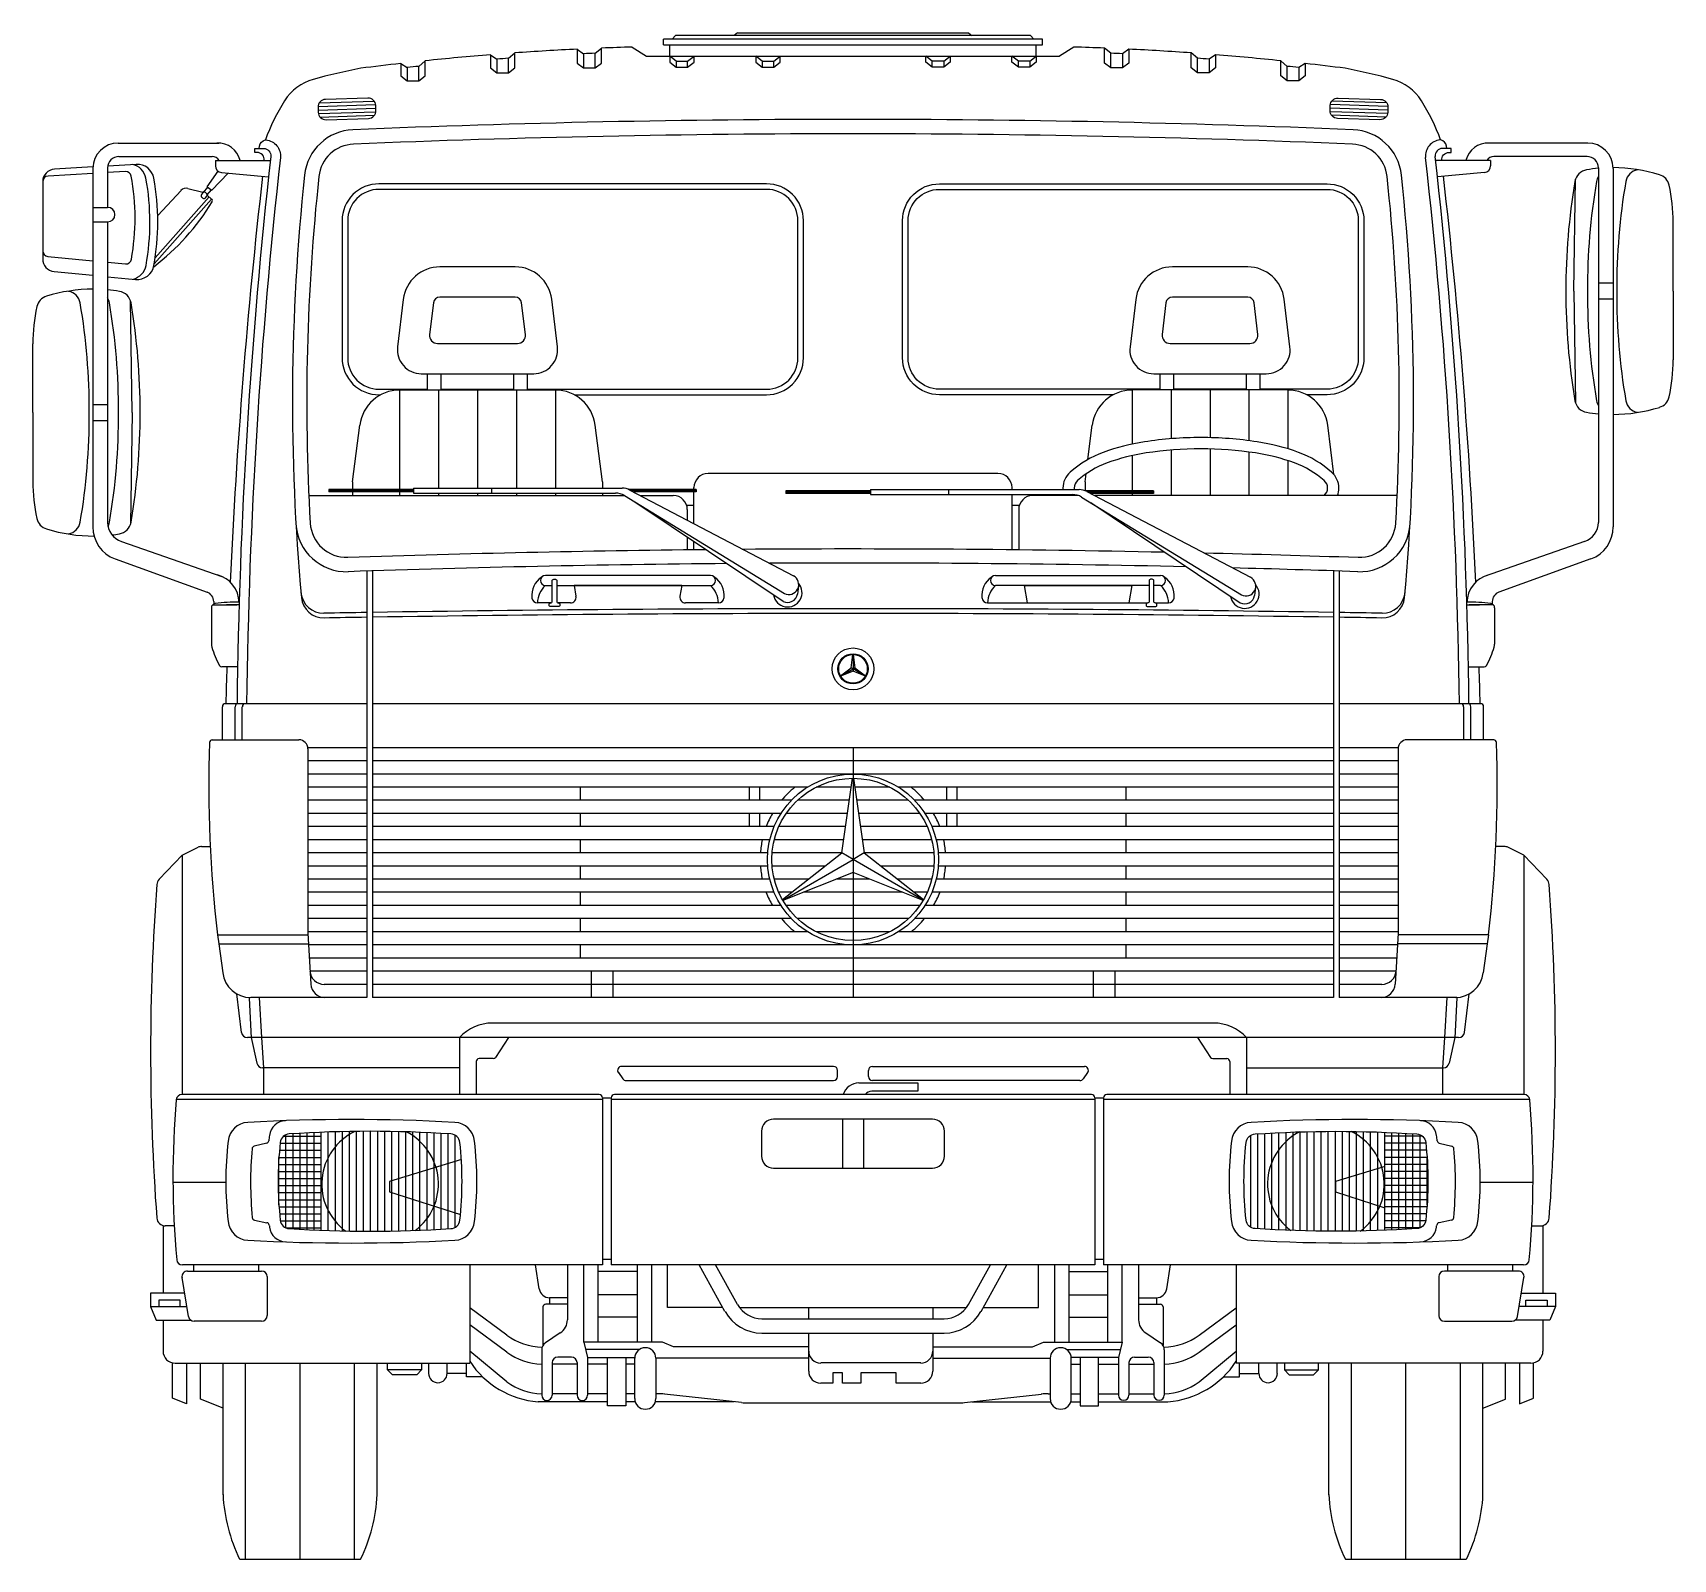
# Model space of a CAD drawing. Header units: metres. Extents: x -1.45 to 1.45, y 0 to 2.71.
import ezdxf

# ---------------------------------------------------------------- set-up
doc = ezdxf.new("R2010")
doc.units = ezdxf.units.M

msp = doc.modelspace()

# ---------------------------------------------------------------- linework, layer by layer
for p, q in [((-0.205, 2.7065), (-0.2108, 2.7018)), ((-0.205, 2.7065), (0.205, 2.7065)), ((0.205, 2.7065), (0.2108, 2.7018)), ((-0.4888, 2.6775), (-0.4774, 2.6694)), ((-0.4888, 2.6775), (-0.4888, 2.6528)), ((-0.457, 2.6703), (-0.4457, 2.6794)), ((-0.4457, 2.6528), (-0.4457, 2.6794)), ((-0.3915, 2.6812), (-0.3658, 2.6652)), ((-0.3361, 2.6849), (-0.3361, 2.695)), ((0.3361, 2.695), (-0.3361, 2.695)), ((-0.3361, 2.6849), (0.3361, 2.6849)), ((-0.3248, 2.6652), (-0.3248, 2.6849)), ((-0.3203, 2.695), (-0.3146, 2.7018)), ((0.3146, 2.7018), (-0.3146, 2.7018)), ((0.3203, 2.695), (0.3146, 2.7018)), ((0.3248, 2.6652), (0.3248, 2.6849)), ((0.3361, 2.6849), (0.3361, 2.695)), ((0.3915, 2.6812), (0.3658, 2.6652)), ((0.4457, 2.6528), (0.4457, 2.6794)), ((0.457, 2.6703), (0.4457, 2.6794)), ((0.4888, 2.6775), (0.4774, 2.6694)), ((0.4888, 2.6775), (0.4888, 2.6528)), ((-0.8014, 2.6522), (-0.79, 2.6448)), ((-0.8014, 2.6522), (-0.8014, 2.6303)), ((-0.7697, 2.647), (-0.7583, 2.6569)), ((-0.7697, 2.6216), (-0.7697, 2.647)), ((-0.7583, 2.6303), (-0.7583, 2.6569)), ((-0.6424, 2.6676), (-0.6311, 2.6599)), ((-0.6424, 2.6676), (-0.6424, 2.6442)), ((-0.6311, 2.6599), (-0.6311, 2.6356)), ((-0.6107, 2.6614), (-0.5993, 2.6708)), ((-0.6107, 2.6356), (-0.6107, 2.6614)), ((-0.5993, 2.6442), (-0.5993, 2.6708)), ((-0.4888, 2.6528), (-0.4774, 2.6441)), ((-0.4774, 2.6694), (-0.4774, 2.6441)), ((-0.457, 2.6441), (-0.457, 2.6703)), ((-0.457, 2.6441), (-0.4457, 2.6528)), ((-0.3658, 2.6652), (0.3658, 2.6652)), ((-0.3134, 2.6561), (-0.3248, 2.6652)), ((-0.3248, 2.6652), (-0.3248, 2.6542)), ((-0.3248, 2.6542), (-0.3134, 2.6455)), ((-0.3134, 2.6561), (-0.2931, 2.6561)), ((-0.3134, 2.6561), (-0.3134, 2.6455)), ((-0.2931, 2.6561), (-0.2817, 2.6652)), ((-0.2931, 2.6455), (-0.2931, 2.6561)), ((-0.2931, 2.6455), (-0.2817, 2.6542)), ((-0.2817, 2.6542), (-0.2817, 2.6652)), ((-0.1723, 2.6652), (-0.1723, 2.6542)), ((-0.1609, 2.6561), (-0.1723, 2.6652)), ((-0.1723, 2.6542), (-0.1609, 2.6455)), ((-0.1609, 2.6561), (-0.1609, 2.6455)), ((-0.1609, 2.6561), (-0.1406, 2.6561)), ((-0.1406, 2.6561), (-0.1292, 2.6652)), ((-0.1406, 2.6455), (-0.1406, 2.6561)), ((-0.1406, 2.6455), (-0.1292, 2.6542)), ((-0.1292, 2.6542), (-0.1292, 2.6652)), ((0.1292, 2.6542), (0.1292, 2.6652)), ((0.1406, 2.6561), (0.1292, 2.6652)), ((0.1406, 2.6455), (0.1292, 2.6542)), ((0.1609, 2.6561), (0.1406, 2.6561)), ((0.1406, 2.6455), (0.1406, 2.6561)), ((0.1609, 2.6561), (0.1723, 2.6652)), ((0.1609, 2.6561), (0.1609, 2.6455)), ((0.1723, 2.6542), (0.1609, 2.6455)), ((0.1723, 2.6652), (0.1723, 2.6542)), ((0.2931, 2.6561), (0.2817, 2.6652)), ((0.2817, 2.6542), (0.2817, 2.6652)), ((0.2931, 2.6455), (0.2817, 2.6542)), ((0.2931, 2.6455), (0.2931, 2.6561)), ((0.3134, 2.6561), (0.2931, 2.6561)), ((0.3134, 2.6561), (0.3248, 2.6652)), ((0.3134, 2.6561), (0.3134, 2.6455)), ((0.3248, 2.6542), (0.3134, 2.6455)), ((0.3248, 2.6652), (0.3248, 2.6542)), ((0.457, 2.6441), (0.4457, 2.6528)), ((0.457, 2.6441), (0.457, 2.6703)), ((0.4774, 2.6694), (0.4774, 2.6441)), ((0.4888, 2.6528), (0.4774, 2.6441)), ((0.5993, 2.6442), (0.5993, 2.6708)), ((0.6107, 2.6614), (0.5993, 2.6708)), ((0.6107, 2.6356), (0.6107, 2.6614)), ((0.6424, 2.6676), (0.6311, 2.6599)), ((0.6311, 2.6599), (0.6311, 2.6356)), ((0.6424, 2.6676), (0.6424, 2.6442)), ((0.7583, 2.6303), (0.7583, 2.6569)), ((0.7697, 2.647), (0.7583, 2.6569)), ((0.7697, 2.6216), (0.7697, 2.647)), ((0.8014, 2.6522), (0.79, 2.6448)), ((0.8014, 2.6522), (0.8014, 2.6303)), ((-0.8014, 2.6303), (-0.79, 2.6216)), ((-0.79, 2.6448), (-0.79, 2.6216)), ((-0.79, 2.6216), (-0.7697, 2.6216)), ((-0.7697, 2.6216), (-0.7583, 2.6303)), ((-0.6424, 2.6442), (-0.6311, 2.6356)), ((-0.6311, 2.6356), (-0.6107, 2.6356)), ((-0.6107, 2.6356), (-0.5993, 2.6442)), ((-0.4774, 2.6441), (-0.457, 2.6441)), ((-0.3134, 2.6455), (-0.2931, 2.6455)), ((-0.1609, 2.6455), (-0.1406, 2.6455)), ((0.1609, 2.6455), (0.1406, 2.6455)), ((0.3134, 2.6455), (0.2931, 2.6455)), ((0.4774, 2.6441), (0.457, 2.6441)), ((0.6107, 2.6356), (0.5993, 2.6442)), ((0.6311, 2.6356), (0.6107, 2.6356)), ((0.6424, 2.6442), (0.6311, 2.6356)), ((0.7697, 2.6216), (0.7583, 2.6303)), ((0.79, 2.6216), (0.7697, 2.6216)), ((0.79, 2.6448), (0.79, 2.6216)), ((0.8014, 2.6303), (0.79, 2.6216)), ((-0.9482, 2.5759), (-0.8461, 2.5791)), ((-0.9481, 2.5696), (-0.8459, 2.5729)), ((-0.9477, 2.5634), (-0.8458, 2.5666)), ((-0.9461, 2.5822), (-0.8486, 2.5853)), ((-0.9448, 2.5572), (-0.8484, 2.5603)), ((0.9477, 2.5634), (0.8458, 2.5666)), ((0.9481, 2.5696), (0.8459, 2.5729)), ((0.9482, 2.5759), (0.8461, 2.5791)), ((0.9448, 2.5572), (0.8484, 2.5603)), ((0.9461, 2.5822), (0.8486, 2.5853)), ((-1.3022, 2.5111), (-1.124, 2.5111)), ((1.3022, 2.5111), (1.124, 2.5111)), ((-1.3011, 2.4872), (-1.1361, 2.4872)), ((-1.13, 2.4801), (-1.13, 2.4707)), ((-1.13, 2.4801), (-1.0328, 2.4801)), ((1.13, 2.4801), (1.0328, 2.4801)), ((1.13, 2.4801), (1.13, 2.4707)), ((1.3011, 2.4872), (1.1361, 2.4872)), ((-1.3472, 2.4571), (-1.4267, 2.4525)), ((-1.3472, 2.4661), (-1.3472, 1.8303)), ((-1.3211, 2.4672), (-1.3211, 2.397)), ((-1.2895, 2.4605), (-1.3211, 2.4587)), ((-1.1446, 2.4336), (-1.1252, 2.4612)), ((-1.1363, 2.4274), (-1.1076, 2.4577)), ((-1.1192, 2.4588), (-1.0359, 2.4511)), ((1.1192, 2.4588), (1.0359, 2.4511)), ((1.2777, 2.2486), (1.2806, 2.4467)), ((1.3211, 2.4672), (1.3211, 1.8385)), ((1.3472, 2.4661), (1.3472, 1.8303)), ((-1.2368, 2.3077), (-1.1413, 2.4157)), ((-1.2324, 2.3823), (-1.1911, 2.427)), ((-1.1788, 2.4307), (-1.1525, 2.424)), ((-1.1512, 2.4236), (-1.1436, 2.4329)), ((-1.1446, 2.4336), (-1.1363, 2.4274)), ((-1.1446, 2.4192), (-1.1373, 2.4282)), ((-1.1446, 2.4187), (-1.1369, 2.4118)), ((-1.3472, 2.397), (-1.3211, 2.397)), ((-1.2385, 2.2969), (-1.1369, 2.4118)), ((-1.3472, 2.3712), (-1.3211, 2.3712)), ((-1.3211, 2.3712), (-1.3211, 1.8385)), ((1.4538, 2.2486), (1.4538, 2.3706)), ((-1.4271, 2.3101), (-1.3472, 2.3024)), ((-1.3211, 2.2998), (-1.2896, 2.2968)), ((1.2777, 2.2486), (1.2806, 2.0505)), ((1.3472, 2.2628), (1.3211, 2.2628)), ((1.4538, 2.2486), (1.4538, 2.1267)), ((-1.2777, 2.0331), (-1.2806, 2.2312)), ((-0.7437, 2.2275), (-0.7505, 2.1718)), ((-0.5986, 2.2377), (-0.7322, 2.2377)), ((-0.5806, 2.1718), (-0.5874, 2.2278)), ((0.5546, 2.2275), (0.5478, 2.1718)), ((0.6997, 2.2377), (0.5661, 2.2377)), ((0.7177, 2.1718), (0.7109, 2.2278)), ((1.3472, 2.2344), (1.3211, 2.2344)), ((-1.4538, 2.0331), (-1.4538, 2.155)), ((-0.7363, 2.1558), (-0.5948, 2.1558)), ((0.562, 2.1558), (0.7035, 2.1558)), ((-0.7539, 2.0732), (-0.7539, 2.1021)), ((-0.73, 2.0732), (-0.73, 2.1021)), ((-0.6009, 2.0732), (-0.6009, 2.1021)), ((-0.5769, 2.0732), (-0.5769, 2.1021)), ((0.5444, 2.0732), (0.5444, 2.1021)), ((0.5684, 2.0732), (0.5684, 2.1021)), ((0.6975, 2.0732), (0.6975, 2.1021)), ((0.7215, 2.0732), (0.7215, 2.1021)), ((-0.8036, 2.0732), (-0.8036, 1.897)), ((-0.8036, 2.0732), (-0.5275, 2.0732)), ((-0.7346, 2.0732), (-0.7346, 1.8991)), ((-0.6656, 2.0732), (-0.6656, 1.8991)), ((-0.5965, 2.0732), (-0.5965, 1.8991)), ((-0.5275, 2.0732), (-0.5275, 1.8991)), ((0.7708, 2.0732), (0.4947, 2.0732)), ((0.4947, 2.0732), (0.4947, 1.9773)), ((0.5638, 2.0732), (0.5638, 1.9867)), ((0.6328, 2.0732), (0.6328, 1.9886)), ((0.7018, 2.0732), (0.7018, 1.9833)), ((0.7708, 2.0732), (0.7708, 1.9689)), ((-1.3472, 2.0472), (-1.3211, 2.0472)), ((-1.4538, 2.0331), (-1.4538, 1.9111)), ((-1.3472, 2.0189), (-1.3211, 2.0189)), ((-1.2777, 2.0331), (-1.2806, 1.835)), ((-0.8869, 1.9103), (-0.8742, 2.0109)), ((-0.4443, 1.9103), (-0.457, 2.0109)), ((0.4165, 1.95), (0.4242, 2.0109)), ((0.8524, 1.9233), (0.8414, 2.0109)), ((0.4947, 1.9568), (0.4947, 1.8944)), ((0.5638, 1.9666), (0.5638, 1.886)), ((0.6328, 1.9686), (0.6328, 1.886)), ((0.7018, 1.9632), (0.7018, 1.886)), ((0.2569, 1.9251), (-0.2569, 1.9251)), ((0.4115, 1.9103), (0.4133, 1.9244)), ((0.7708, 1.9479), (0.7708, 1.886)), ((-0.779, 1.897), (-0.9292, 1.897)), ((-0.9292, 1.897), (-0.9292, 1.8924)), ((-0.779, 1.8947), (-0.9292, 1.8947)), ((-0.779, 1.8924), (-0.9292, 1.8924)), ((-0.8869, 1.9103), (-0.8869, 1.897)), ((-0.8869, 1.8924), (-0.8869, 1.886)), ((-0.8036, 1.8924), (-0.8036, 1.886)), ((-0.779, 1.8991), (-0.4093, 1.8991)), ((-0.779, 1.8991), (-0.779, 1.8903)), ((-0.779, 1.8903), (-0.4207, 1.8903)), ((-0.7346, 1.8903), (-0.7346, 1.886)), ((-0.6656, 1.8903), (-0.6656, 1.886)), ((-0.6406, 1.8991), (-0.6406, 1.8903)), ((-0.5965, 1.8903), (-0.5965, 1.886)), ((-0.5275, 1.8903), (-0.5275, 1.886)), ((-0.4443, 1.9103), (-0.4443, 1.8991)), ((-0.4443, 1.8903), (-0.4443, 1.886)), ((-0.2777, 1.897), (-0.3983, 1.897)), ((-0.3954, 1.8957), (-0.1057, 1.7436)), ((-0.2777, 1.8947), (-0.3934, 1.8947)), ((-0.2777, 1.8924), (-0.3891, 1.8924)), ((-0.2819, 1.897), (-0.2819, 1.9001)), ((-0.2819, 1.8361), (-0.2819, 1.8924)), ((-0.2777, 1.897), (-0.2777, 1.8924)), ((-0.1192, 1.8944), (-0.1192, 1.8898)), ((0.0311, 1.8944), (-0.1192, 1.8944)), ((0.0311, 1.8921), (-0.1192, 1.8921)), ((0.0311, 1.8965), (0.0311, 1.8877)), ((0.0311, 1.8965), (0.4008, 1.8965)), ((0.1695, 1.8965), (0.1695, 1.8877)), ((0.2819, 1.8965), (0.2819, 1.9001)), ((0.4115, 1.9103), (0.4115, 1.8945)), ((0.5324, 1.8944), (0.4118, 1.8944)), ((0.4147, 1.8931), (0.7044, 1.741)), ((0.5324, 1.8921), (0.4166, 1.8921)), ((0.5324, 1.8944), (0.5324, 1.8898)), ((-0.9645, 1.886), (-0.405, 1.886)), ((-0.405, 1.886), (-0.1216, 1.7124)), ((-0.3886, 1.8762), (-0.1237, 1.6985)), ((-0.3769, 1.886), (-0.3187, 1.886)), ((-0.2951, 1.8692), (-0.2819, 1.8692)), ((-0.2937, 1.861), (-0.2937, 1.8423)), ((0.0311, 1.8898), (-0.1192, 1.8898)), ((0.0311, 1.8877), (0.3893, 1.8877)), ((0.2819, 1.7903), (0.2819, 1.8877)), ((0.2819, 1.8692), (0.2951, 1.8692)), ((0.2937, 1.861), (0.2937, 1.7902)), ((0.3995, 1.886), (0.3187, 1.886)), ((0.405, 1.8834), (0.6885, 1.7098)), ((0.5324, 1.8898), (0.421, 1.8898)), ((0.4215, 1.8736), (0.6864, 1.6959)), ((0.9645, 1.886), (0.4286, 1.886)), ((0.4947, 1.8898), (0.4947, 1.886)), ((-1.2966, 1.8046), (-1.1186, 1.7424)), ((-0.2937, 1.8125), (-0.2937, 1.7902)), ((-0.2819, 1.7903), (-0.2819, 1.8046)), ((1.2966, 1.8046), (1.1186, 1.7424)), ((-1.308, 1.7735), (-1.1448, 1.7147)), ((-0.862, 1.7521), (-0.862, 0.996)), ((-0.8518, 1.7524), (-0.8518, 0.996)), ((0.8518, 1.7524), (0.8518, 0.996)), ((0.862, 1.7521), (0.862, 0.996)), ((1.308, 1.7735), (1.1448, 1.7147)), ((-0.2525, 1.7443), (-0.5453, 1.7443)), ((-0.5453, 1.7266), (-0.5332, 1.7266)), ((-0.525, 1.7266), (-0.2525, 1.7266)), ((-0.3035, 1.7266), (-0.4943, 1.7266)), ((-0.4943, 1.7266), (-0.491, 1.7073)), ((-0.3035, 1.7266), (-0.3067, 1.7073)), ((-0.0964, 1.7254), (-0.0985, 1.7114)), ((0.2525, 1.7443), (0.5453, 1.7443)), ((0.525, 1.7266), (0.2525, 1.7266)), ((0.3035, 1.7266), (0.4943, 1.7266)), ((0.3035, 1.7266), (0.3087, 1.6956)), ((0.4943, 1.7266), (0.4891, 1.6956)), ((0.5453, 1.7266), (0.5332, 1.7266)), ((0.7137, 1.7228), (0.7116, 1.7088)), ((-1.1373, 1.6869), (-1.1373, 1.6227)), ((-1.1351, 1.6924), (-1.092, 1.6924)), ((-1.1331, 1.6979), (-1.1331, 1.6938)), ((-1.0882, 1.6924), (-1.1105, 1.6924)), ((-0.5358, 1.6956), (-0.5593, 1.6956)), ((-0.5009, 1.6956), (-0.5223, 1.6956)), ((-0.2386, 1.6956), (-0.2969, 1.6956)), ((0.2386, 1.6956), (0.5223, 1.6956)), ((0.5358, 1.6956), (0.5593, 1.6956)), ((1.0882, 1.6924), (1.1105, 1.6924)), ((1.1351, 1.6924), (1.092, 1.6924)), ((1.1331, 1.6979), (1.1331, 1.6938)), ((1.1373, 1.6869), (1.1373, 1.6227)), ((-0.0035, 1.5807), (-0.0002, 1.6041)), ((0, 1.6041), (0, 1.5787)), ((0.0002, 1.6041), (0.0035, 1.5807)), ((-1.0908, 1.5821), (-1.1189, 1.5821)), ((-0.0221, 1.5662), (-0.0035, 1.5807)), ((-0.022, 1.566), (0, 1.5787)), ((0, 1.5747), (-0.0219, 1.5658)), ((0, 1.5787), (-0.0035, 1.5807)), ((0.0035, 1.5807), (0, 1.5787)), ((0, 1.5787), (0, 1.5747)), ((0.022, 1.566), (0, 1.5787)), ((0.0219, 1.5658), (0, 1.5747)), ((0.0035, 1.5807), (0.0221, 1.5662)), ((1.0908, 1.5821), (1.1189, 1.5821)), ((-0.862, 1.5169), (-1.1125, 1.5169)), ((0.8518, 1.5169), (-0.8518, 1.5169)), ((1.1125, 1.5169), (0.862, 1.5169)), ((-1.1178, 1.4529), (-1.1178, 1.5116)), ((-1.0952, 1.4529), (-1.0952, 1.5116)), ((-1.0824, 1.4529), (-1.0824, 1.5116)), ((1.0824, 1.4529), (1.0824, 1.5116)), ((1.0952, 1.4529), (1.0952, 1.5116)), ((1.1178, 1.4529), (1.1178, 1.5116)), ((-1.1356, 1.4529), (-0.9822, 1.4529)), ((-0.862, 1.4388), (-0.9663, 1.4388)), ((-0.9662, 1.4369), (-0.9662, 1.11)), ((0.8518, 1.4388), (-0.8518, 1.4388)), ((0, 1.4388), (0, 0.996)), ((0.9663, 1.4388), (0.862, 1.4388)), ((0.9662, 1.4369), (0.9662, 1.11)), ((1.1356, 1.4529), (0.9822, 1.4529)), ((-0.862, 1.4155), (-0.9662, 1.4155)), ((0.8518, 1.4155), (-0.8518, 1.4155)), ((0.9662, 1.4155), (0.862, 1.4155)), ((-0.862, 1.3922), (-0.9662, 1.3922)), ((-0.862, 1.3689), (-0.9662, 1.3689)), ((0.8518, 1.3922), (-0.8518, 1.3922)), ((-0.0807, 1.3689), (-0.8518, 1.3689)), ((-0.4835, 1.3689), (-0.4835, 1.3456)), ((-0.184, 1.3689), (-0.184, 1.3456)), ((-0.1656, 1.3689), (-0.1656, 1.3456)), ((-0.0033, 1.3689), (-0.0654, 1.3689)), ((-0.0198, 1.2522), (-0.0011, 1.3847)), ((0, 1.3847), (0, 1.2407)), ((0.0011, 1.3847), (0.0198, 1.2522)), ((0.0654, 1.3689), (0.0033, 1.3689)), ((0.8518, 1.3689), (0.0807, 1.3689)), ((0.1656, 1.3689), (0.1656, 1.3456)), ((0.184, 1.3689), (0.184, 1.3456)), ((0.4835, 1.3689), (0.4835, 1.3456)), ((0.9662, 1.3922), (0.862, 1.3922)), ((0.9662, 1.3689), (0.862, 1.3689)), ((-0.862, 1.3456), (-0.9662, 1.3456)), ((-0.1093, 1.3456), (-0.8518, 1.3456)), ((-0.0066, 1.3456), (-0.0986, 1.3456)), ((0.0986, 1.3456), (0.0066, 1.3456)), ((0.8518, 1.3456), (0.1093, 1.3456)), ((0.9662, 1.3456), (0.862, 1.3456)), ((-0.862, 1.3223), (-0.9662, 1.3223)), ((-0.1277, 1.3223), (-0.8518, 1.3223)), ((-0.4835, 1.3223), (-0.4835, 1.299)), ((-0.184, 1.3223), (-0.184, 1.299)), ((-0.1656, 1.3223), (-0.1656, 1.299)), ((-0.0099, 1.3223), (-0.1186, 1.3223)), ((0.1186, 1.3223), (0.0099, 1.3223)), ((0.8518, 1.3223), (0.1277, 1.3223)), ((0.1656, 1.3223), (0.1656, 1.299)), ((0.184, 1.3223), (0.184, 1.299)), ((0.4835, 1.3223), (0.4835, 1.299)), ((0.9662, 1.3223), (0.862, 1.3223)), ((-0.862, 1.299), (-0.9662, 1.299)), ((-0.1398, 1.299), (-0.8518, 1.299)), ((-0.0132, 1.299), (-0.1316, 1.299)), ((0.1316, 1.299), (0.0132, 1.299)), ((0.8518, 1.299), (0.1398, 1.299)), ((0.9662, 1.299), (0.862, 1.299)), ((-1.1892, 1.2483), (-1.1607, 1.2623)), ((-1.1545, 1.2637), (-1.1391, 1.2637)), ((-0.862, 1.2757), (-0.9662, 1.2757)), ((-0.862, 1.2524), (-0.9662, 1.2524)), ((-0.1474, 1.2757), (-0.8518, 1.2757)), ((-0.151, 1.2524), (-0.8518, 1.2524)), ((-0.4835, 1.2757), (-0.4835, 1.2524)), ((-0.0198, 1.2524), (-0.1434, 1.2524)), ((-0.0165, 1.2757), (-0.1396, 1.2757)), ((-0.1252, 1.1697), (-0.0198, 1.2522)), ((0, 1.2407), (-0.0198, 1.2522)), ((0.0198, 1.2522), (0, 1.2407)), ((0.1396, 1.2757), (0.0165, 1.2757)), ((0.1434, 1.2524), (0.0198, 1.2524)), ((0.0198, 1.2522), (0.1252, 1.1697)), ((0.8518, 1.2757), (0.1474, 1.2757)), ((0.8518, 1.2524), (0.151, 1.2524)), ((0.4835, 1.2757), (0.4835, 1.2524)), ((0.9662, 1.2757), (0.862, 1.2757)), ((0.9662, 1.2524), (0.862, 1.2524)), ((1.1545, 1.2637), (1.1391, 1.2637)), ((1.1892, 1.2483), (1.1607, 1.2623)), ((-1.1892, 1.2483), (-1.2299, 1.2055)), ((-1.1892, 1.2483), (-1.1892, 0.8239)), ((-0.862, 1.2291), (-0.9662, 1.2291)), ((-0.151, 1.2291), (-0.8518, 1.2291)), ((-0.4835, 1.2291), (-0.4835, 1.2058)), ((-0.0493, 1.2291), (-0.1434, 1.2291)), ((-0.1246, 1.1688), (0, 1.2407)), ((0, 1.2407), (0, 1.2179)), ((0.1246, 1.1688), (0, 1.2407)), ((0.1434, 1.2291), (0.0493, 1.2291)), ((0.8518, 1.2291), (0.151, 1.2291)), ((0.4835, 1.2291), (0.4835, 1.2058)), ((0.9662, 1.2291), (0.862, 1.2291)), ((1.1892, 1.2483), (1.2299, 1.2055)), ((1.1892, 1.2483), (1.1892, 0.8239)), ((-0.862, 1.2058), (-0.9662, 1.2058)), ((-0.1474, 1.2058), (-0.8518, 1.2058)), ((-0.0791, 1.2058), (-0.1396, 1.2058)), ((0, 1.2179), (-0.1241, 1.1679)), ((0.03, 1.2058), (-0.03, 1.2058)), ((0.1241, 1.1679), (0, 1.2179)), ((0.1396, 1.2058), (0.0791, 1.2058)), ((0.8518, 1.2058), (0.1474, 1.2058)), ((0.9662, 1.2058), (0.862, 1.2058)), ((-0.862, 1.1825), (-0.9662, 1.1825)), ((-0.1398, 1.1825), (-0.8518, 1.1825)), ((-0.4835, 1.1825), (-0.4835, 1.1592)), ((-0.1089, 1.1825), (-0.1316, 1.1825)), ((0.0878, 1.1825), (-0.0878, 1.1825)), ((0.1316, 1.1825), (0.1089, 1.1825)), ((0.8518, 1.1825), (0.1398, 1.1825)), ((0.4835, 1.1825), (0.4835, 1.1592)), ((0.9662, 1.1825), (0.862, 1.1825)), ((-0.862, 1.1592), (-0.9662, 1.1592)), ((-0.862, 1.1359), (-0.9662, 1.1359)), ((-0.1277, 1.1592), (-0.8518, 1.1592)), ((-0.1093, 1.1359), (-0.8518, 1.1359)), ((-0.4835, 1.1359), (-0.4835, 1.1126)), ((0.1186, 1.1592), (-0.1186, 1.1592)), ((0.0986, 1.1359), (-0.0986, 1.1359)), ((0.8518, 1.1359), (0.1093, 1.1359)), ((0.8518, 1.1592), (0.1277, 1.1592)), ((0.4835, 1.1359), (0.4835, 1.1126)), ((0.9662, 1.1592), (0.862, 1.1592)), ((0.9662, 1.1359), (0.862, 1.1359)), ((-1.1264, 1.1069), (-0.966, 1.1069)), ((-1.1264, 1.1069), (-1.1238, 1.0909)), ((-0.862, 1.1126), (-0.9662, 1.1126)), ((-0.9662, 1.11), (-0.9612, 1.0196)), ((-0.0807, 1.1126), (-0.8518, 1.1126)), ((0.0654, 1.1126), (-0.0654, 1.1126)), ((0.8518, 1.1126), (0.0807, 1.1126)), ((0.9662, 1.1126), (0.862, 1.1126)), ((0.9662, 1.11), (0.9612, 1.0196)), ((1.1264, 1.1069), (0.966, 1.1069)), ((1.1264, 1.1069), (1.1238, 1.0909)), ((-1.1238, 1.0909), (-0.9651, 1.0909)), ((-1.1238, 1.0909), (-1.1172, 1.0396)), ((-0.862, 1.0893), (-0.9651, 1.0893)), ((0.8518, 1.0893), (-0.8518, 1.0893)), ((-0.4835, 1.0893), (-0.4835, 1.0659)), ((0.4835, 1.0893), (0.4835, 1.0659)), ((0.9651, 1.0893), (0.862, 1.0893)), ((1.1238, 1.0909), (0.9651, 1.0909)), ((1.1238, 1.0909), (1.1172, 1.0396)), ((-0.862, 1.0659), (-0.9638, 1.0659)), ((0.8518, 1.0659), (-0.8518, 1.0659)), ((0.9638, 1.0659), (0.862, 1.0659)), ((-0.862, 1.0426), (-0.9625, 1.0426)), ((-0.862, 1.0193), (-0.9375, 1.0193)), ((0.8518, 1.0426), (-0.8518, 1.0426)), ((0.8518, 1.0193), (-0.8518, 1.0193)), ((-0.4641, 1.0426), (-0.4641, 0.996)), ((-0.4255, 1.0426), (-0.4255, 0.996)), ((0.4255, 1.0426), (0.4255, 0.996)), ((0.4641, 1.0426), (0.4641, 0.996)), ((0.9625, 1.0426), (0.862, 1.0426)), ((0.9375, 1.0193), (0.862, 1.0193)), ((-1.0837, 0.9339), (-1.0923, 1.0026)), ((-1.0705, 0.9951), (-1.0668, 0.924)), ((-0.862, 0.996), (-1.0676, 0.996)), ((-1.0523, 0.996), (-1.0486, 0.9249)), ((0.8518, 0.996), (-0.8518, 0.996)), ((1.0705, 0.996), (0.862, 0.996)), ((1.0523, 0.996), (1.0486, 0.9249)), ((1.0705, 0.996), (1.0668, 0.924)), ((1.0837, 0.9339), (1.0923, 1.0026)), ((0.64, 0.9505), (-0.6391, 0.9505)), ((1.0735, 0.9249), (-1.0735, 0.9249)), ((-1.0668, 0.9249), (-1.0566, 0.8794)), ((-1.0486, 0.9249), (-1.0448, 0.8714)), ((-0.6972, 0.9249), (-0.6972, 0.8239)), ((-0.6107, 0.9249), (-0.6337, 0.8898)), ((0.6107, 0.9249), (0.6337, 0.8898)), ((0.6972, 0.9249), (0.6972, 0.8239)), ((1.0486, 0.9249), (1.0448, 0.8714)), ((1.0668, 0.9249), (1.0566, 0.8794)), ((-0.6678, 0.8826), (-0.6678, 0.8239)), ((-0.6379, 0.8876), (-0.6628, 0.8876)), ((-0.0343, 0.8738), (-0.4102, 0.8738)), ((0.0343, 0.8738), (0.4102, 0.8738)), ((0.6379, 0.8876), (0.6628, 0.8876)), ((0.6678, 0.8826), (0.6678, 0.8239)), ((-0.6972, 0.8714), (-1.0465, 0.8714)), ((-1.0448, 0.8714), (-1.0448, 0.8239)), ((-0.4159, 0.8627), (-0.4079, 0.8517)), ((-0.4022, 0.8489), (-0.0343, 0.8489)), ((-0.0273, 0.8559), (-0.0273, 0.8668)), ((0.0106, 0.8447), (0.1152, 0.8447)), ((0.0273, 0.8559), (0.0273, 0.8668)), ((0.4022, 0.8489), (0.0343, 0.8489)), ((0.1152, 0.8447), (0.1152, 0.8298)), ((0.4159, 0.8627), (0.4079, 0.8517)), ((0.6972, 0.8714), (1.0465, 0.8714)), ((1.0448, 0.8714), (1.0448, 0.8239)), ((-0.4441, 0.815), (-1.1995, 0.815)), ((-0.4497, 0.8239), (-1.1896, 0.8239)), ((-0.4441, 0.8183), (-0.4285, 0.8183)), ((-0.4441, 0.8183), (-0.4441, 0.5217)), ((-0.4285, 0.8183), (-0.4285, 0.5217)), ((0.4285, 0.815), (-0.4285, 0.815)), ((0.4229, 0.8239), (-0.4229, 0.8239)), ((0.1152, 0.8298), (0.0334, 0.8298)), ((0.4285, 0.8183), (0.4441, 0.8183)), ((0.4285, 0.8183), (0.4285, 0.5217)), ((0.4441, 0.8183), (0.4441, 0.5217)), ((1.1995, 0.815), (0.4441, 0.815)), ((1.1896, 0.8239), (0.4497, 0.8239)), ((-0.955, 0.5837), (-0.955, 0.7564)), ((-0.9425, 0.5832), (-0.9425, 0.7569)), ((-0.93, 0.5827), (-0.93, 0.7574)), ((-0.9175, 0.5823), (-0.9175, 0.7578)), ((-0.905, 0.582), (-0.905, 0.7581)), ((-0.8925, 0.5818), (-0.8925, 0.7583)), ((-0.88, 0.5816), (-0.88, 0.7585)), ((-0.8675, 0.5815), (-0.8675, 0.7586)), ((-0.855, 0.5815), (-0.855, 0.7586)), ((-0.8425, 0.5815), (-0.8425, 0.7586)), ((-0.83, 0.5816), (-0.83, 0.7585)), ((-0.8175, 0.5818), (-0.8175, 0.7583)), ((-0.805, 0.582), (-0.805, 0.758)), ((-0.7925, 0.5824), (-0.7925, 0.7577)), ((-0.78, 0.5828), (-0.78, 0.7573)), ((-0.7675, 0.5832), (-0.7675, 0.7569)), ((-0.755, 0.5838), (-0.755, 0.7563)), ((-0.0184, 0.7801), (-0.0184, 0.6936)), ((0.0184, 0.7801), (0.0184, 0.6936)), ((0.755, 0.5838), (0.755, 0.7563)), ((0.7675, 0.5832), (0.7675, 0.7569)), ((0.78, 0.5828), (0.78, 0.7573)), ((0.7925, 0.5824), (0.7925, 0.7577)), ((0.805, 0.582), (0.805, 0.758)), ((0.8175, 0.5818), (0.8175, 0.7583)), ((0.83, 0.5816), (0.83, 0.7585)), ((0.8425, 0.5815), (0.8425, 0.7586)), ((0.855, 0.5815), (0.855, 0.7586)), ((0.8675, 0.5815), (0.8675, 0.7586)), ((0.88, 0.5816), (0.88, 0.7585)), ((0.8925, 0.5818), (0.8925, 0.7583)), ((0.905, 0.582), (0.905, 0.7581)), ((0.9175, 0.5823), (0.9175, 0.7578)), ((0.93, 0.5827), (0.93, 0.7574)), ((0.9425, 0.5832), (0.9425, 0.7569)), ((0.955, 0.5837), (0.955, 0.7564)), ((-1.0392, 0.7377), (-1.0612, 0.7324)), ((-1.0152, 0.7375), (-0.9425, 0.7375)), ((-1.0092, 0.75), (-0.9425, 0.75)), ((-1.005, 0.5875), (-1.005, 0.7526)), ((-0.9925, 0.5857), (-0.9925, 0.7544)), ((-0.98, 0.5849), (-0.98, 0.7551)), ((-0.9675, 0.5843), (-0.9675, 0.7558)), ((-0.7425, 0.5844), (-0.7425, 0.7557)), ((-0.73, 0.5851), (-0.73, 0.755)), ((-0.7175, 0.5858), (-0.7175, 0.7543)), ((-0.705, 0.5885), (-0.705, 0.7516)), ((0.705, 0.5885), (0.705, 0.7516)), ((0.7175, 0.5858), (0.7175, 0.7543)), ((0.73, 0.5851), (0.73, 0.755)), ((0.7425, 0.5844), (0.7425, 0.7557)), ((1.0092, 0.75), (0.9425, 0.75)), ((1.0152, 0.7375), (0.9425, 0.7375)), ((0.9675, 0.5843), (0.9675, 0.7558)), ((0.98, 0.5849), (0.98, 0.7551)), ((0.9925, 0.5857), (0.9925, 0.7544)), ((1.005, 0.5875), (1.005, 0.7526)), ((1.0392, 0.7377), (1.0612, 0.7324)), ((-1.0182, 0.7), (-0.9425, 0.7)), ((-1.0175, 0.7125), (-0.9425, 0.7125)), ((-1.0175, 0.6281), (-1.0175, 0.712)), ((-1.0165, 0.725), (-0.9425, 0.725)), ((-0.6942, 0.7089), (-0.8213, 0.6696)), ((1.0165, 0.725), (0.9425, 0.725)), ((1.0175, 0.7125), (0.9425, 0.7125)), ((1.0182, 0.7), (0.9425, 0.7)), ((1.0175, 0.6281), (1.0175, 0.712)), ((-1.0189, 0.675), (-0.9425, 0.675)), ((-1.0187, 0.6875), (-0.9425, 0.6875)), ((-0.8213, 0.6696), (-0.8213, 0.6512)), ((0.9425, 0.6966), (0.8552, 0.6696)), ((0.8552, 0.6696), (0.8552, 0.6512)), ((1.0187, 0.6875), (0.9425, 0.6875)), ((1.0189, 0.675), (0.9425, 0.675)), ((-1.1117, 0.6679), (-1.2054, 0.6679)), ((-1.0189, 0.6625), (-0.9425, 0.6625)), ((-1.0186, 0.65), (-0.9425, 0.65)), ((-0.8213, 0.6512), (-0.6958, 0.6111)), ((0.8552, 0.6512), (0.9425, 0.6233)), ((1.0189, 0.6625), (0.9425, 0.6625)), ((1.0186, 0.65), (0.9425, 0.65)), ((1.2054, 0.6679), (1.1117, 0.6679)), ((-1.0181, 0.6375), (-0.9425, 0.6375)), ((-1.0173, 0.625), (-0.9425, 0.625)), ((-1.0162, 0.6125), (-0.9425, 0.6125)), ((1.0181, 0.6375), (0.9425, 0.6375)), ((1.0173, 0.625), (0.9425, 0.625)), ((1.0162, 0.6125), (0.9425, 0.6125)), ((-1.2229, 0.5916), (-1.2229, 0.4719)), ((-1.2031, 0.5911), (-1.2191, 0.5911)), ((-1.0608, 0.6012), (-1.0387, 0.5967)), ((-1.0149, 0.6), (-0.9425, 0.6)), ((-1.005, 0.5875), (-0.9425, 0.5875)), ((1.0149, 0.6), (0.9425, 0.6)), ((1.005, 0.5875), (0.9425, 0.5875)), ((1.0608, 0.6012), (1.0387, 0.5967)), ((1.2031, 0.5911), (1.2191, 0.5911)), ((1.2229, 0.5916), (1.2229, 0.4719)), ((-0.4285, 0.5312), (-0.4441, 0.5312)), ((0.4441, 0.5312), (0.4285, 0.5312)), ((-1.1778, 0.4302), (-1.1893, 0.4994)), ((-0.4441, 0.5219), (-1.1887, 0.5219)), ((-1.1794, 0.511), (-1.0482, 0.511)), ((-1.1691, 0.5219), (-1.1691, 0.511)), ((-1.0539, 0.5219), (-1.0539, 0.511)), ((-1.0382, 0.501), (-1.0382, 0.4319)), ((-0.6792, 0.5219), (-0.6792, 0.3475)), ((-0.5561, 0.4793), (-0.5628, 0.5219)), ((-0.5062, 0.5219), (-0.5062, 0.4246)), ((-0.4773, 0.3847), (-0.4773, 0.5219)), ((-0.4517, 0.3847), (-0.4517, 0.5219)), ((-0.3824, 0.5099), (-0.4517, 0.5099)), ((0.4285, 0.5219), (-0.4285, 0.5219)), ((-0.3824, 0.5219), (-0.3824, 0.3847)), ((-0.3569, 0.5219), (-0.3569, 0.3847)), ((-0.329, 0.4464), (-0.329, 0.5219)), ((-0.2269, 0.4395), (-0.2727, 0.5219)), ((-0.2046, 0.4519), (-0.2435, 0.5219)), ((0.2046, 0.4519), (0.2435, 0.5219)), ((0.2269, 0.4395), (0.2727, 0.5219)), ((0.329, 0.4464), (0.329, 0.5219)), ((0.3569, 0.5219), (0.3569, 0.3847)), ((0.3824, 0.5219), (0.3824, 0.3847)), ((0.3824, 0.5099), (0.4517, 0.5099)), ((1.1887, 0.5219), (0.4441, 0.5219)), ((0.4517, 0.3847), (0.4517, 0.5219)), ((0.4773, 0.3847), (0.4773, 0.5219)), ((0.5062, 0.5219), (0.5062, 0.4246)), ((0.5561, 0.4793), (0.5628, 0.5219)), ((0.6792, 0.5219), (0.6792, 0.3475)), ((1.0382, 0.501), (1.0382, 0.4319)), ((1.1794, 0.511), (1.0482, 0.511)), ((1.0539, 0.5219), (1.0539, 0.511)), ((1.1691, 0.5219), (1.1691, 0.511)), ((1.1778, 0.4302), (1.1893, 0.4994)), ((-1.1847, 0.4719), (-1.245, 0.4719)), ((-1.245, 0.4719), (-1.245, 0.4478)), ((-0.3824, 0.4688), (-0.4517, 0.4688)), ((0.3824, 0.4688), (0.4517, 0.4688)), ((1.1847, 0.4719), (1.245, 0.4719)), ((1.245, 0.4719), (1.245, 0.4478)), ((-1.245, 0.4478), (-1.2352, 0.4237)), ((-1.245, 0.4478), (-1.1807, 0.4478)), ((-1.1927, 0.4595), (-1.2306, 0.4595)), ((-1.2306, 0.4595), (-1.2306, 0.4478)), ((-1.1927, 0.4478), (-1.1927, 0.4595)), ((-0.6134, 0.3972), (-0.6792, 0.4457)), ((-0.5495, 0.4472), (-0.5495, 0.379)), ((-0.5062, 0.4522), (-0.5445, 0.4522)), ((-0.5062, 0.4636), (-0.5378, 0.4636)), ((-0.5378, 0.4636), (-0.5378, 0.4522)), ((-0.2307, 0.4464), (-0.329, 0.4464)), ((-0.201, 0.4464), (0.201, 0.4464)), ((-0.0785, 0.4265), (-0.0785, 0.4464)), ((0.1414, 0.4464), (0.1414, 0.4265)), ((0.2307, 0.4464), (0.329, 0.4464)), ((0.5062, 0.4636), (0.5378, 0.4636)), ((0.5062, 0.4522), (0.5445, 0.4522)), ((0.5378, 0.4636), (0.5378, 0.4522)), ((0.5495, 0.4472), (0.5495, 0.379)), ((0.6134, 0.3972), (0.6792, 0.4457)), ((1.245, 0.4478), (1.1807, 0.4478)), ((1.1927, 0.4595), (1.2306, 0.4595)), ((1.1927, 0.4478), (1.1927, 0.4595)), ((1.2306, 0.4595), (1.2306, 0.4478)), ((1.245, 0.4478), (1.2352, 0.4237)), ((-1.2352, 0.4237), (-1.1737, 0.4237)), ((-1.2229, 0.4237), (-1.2229, 0.3689)), ((-1.0482, 0.4219), (-1.1679, 0.4219)), ((-0.6134, 0.3673), (-0.6792, 0.4158)), ((-0.3824, 0.429), (-0.4517, 0.429)), ((-0.1613, 0.4265), (0.1613, 0.4265)), ((0.3824, 0.429), (0.4517, 0.429)), ((0.6134, 0.3673), (0.6792, 0.4158)), ((1.0482, 0.4219), (1.1679, 0.4219)), ((1.2352, 0.4237), (1.1737, 0.4237)), ((1.2229, 0.4237), (1.2229, 0.3689)), ((-0.5188, 0.4012), (-0.545, 0.3837)), ((-0.3378, 0.3847), (-0.4773, 0.3847)), ((-0.4773, 0.3847), (-0.4705, 0.3579)), ((-0.3181, 0.3763), (-0.3378, 0.3847)), ((-0.1613, 0.4009), (0.1613, 0.4009)), ((-0.0785, 0.3334), (-0.0785, 0.4009)), ((0.1414, 0.4009), (0.1414, 0.3334)), ((0.3181, 0.3763), (0.3378, 0.3847)), ((0.3378, 0.3847), (0.4773, 0.3847)), ((0.4773, 0.3847), (0.4705, 0.3579)), ((0.5188, 0.4012), (0.545, 0.3837)), ((-0.6134, 0.3146), (-0.6792, 0.3689)), ((-0.5518, 0.371), (-0.5518, 0.2908)), ((-0.499, 0.3584), (-0.5233, 0.3584)), ((-0.3788, 0.3717), (-0.474, 0.3717)), ((-0.4705, 0.3579), (-0.3868, 0.3579)), ((-0.4705, 0.3579), (-0.4705, 0.2908)), ((-0.4352, 0.2722), (-0.4352, 0.3579)), ((-0.4025, 0.3579), (-0.4025, 0.2722)), ((-0.3869, 0.2847), (-0.3869, 0.3563)), ((-0.3494, 0.3563), (-0.3494, 0.2847)), ((-0.0785, 0.3563), (-0.3494, 0.3563)), ((-0.0785, 0.3763), (-0.3181, 0.3763)), ((0.1414, 0.3763), (0.3181, 0.3763)), ((0.1414, 0.3563), (0.3494, 0.3563)), ((0.3494, 0.3563), (0.3494, 0.2847)), ((0.3788, 0.3717), (0.474, 0.3717)), ((0.4705, 0.3579), (0.3868, 0.3579)), ((0.3869, 0.2847), (0.3869, 0.3563)), ((0.4025, 0.3579), (0.4025, 0.2722)), ((0.4352, 0.2722), (0.4352, 0.3579)), ((0.4705, 0.3579), (0.4705, 0.2911)), ((0.499, 0.3584), (0.5233, 0.3584)), ((0.5518, 0.371), (0.5518, 0.2911)), ((0.6134, 0.3146), (0.6792, 0.3689)), ((-1.206, 0.2857), (-1.206, 0.348)), ((-1.2015, 0.3475), (-0.6792, 0.3475)), ((-1.1816, 0.3475), (-1.1816, 0.2755)), ((-1.1563, 0.2836), (-1.1563, 0.3475)), ((-1.1166, 0.1144), (-1.1166, 0.3475)), ((-1.0766, 0), (-1.0766, 0.3475)), ((-0.98, 0), (-0.98, 0.3475)), ((-0.8834, 0), (-0.8834, 0.3475)), ((-0.8434, 0.1144), (-0.8434, 0.3475)), ((-0.8248, 0.3356), (-0.8248, 0.3475)), ((-0.7648, 0.3356), (-0.8248, 0.3356)), ((-0.8248, 0.3356), (-0.8162, 0.327)), ((-0.7733, 0.327), (-0.8162, 0.327)), ((-0.7648, 0.3356), (-0.7733, 0.327)), ((-0.7648, 0.3475), (-0.7648, 0.3356)), ((-0.7521, 0.3294), (-0.7521, 0.3475)), ((-0.7194, 0.3294), (-0.7194, 0.3475)), ((-0.6853, 0.3294), (-0.7194, 0.3294)), ((-0.6853, 0.3235), (-0.6853, 0.3475)), ((-0.6566, 0.3235), (-0.6853, 0.3235)), ((-0.5333, 0.3485), (-0.5333, 0.2908)), ((-0.4891, 0.346), (-0.5333, 0.346)), ((-0.4891, 0.3485), (-0.4891, 0.2908)), ((-0.4352, 0.346), (-0.4705, 0.346)), ((-0.3869, 0.346), (-0.4025, 0.346)), ((0.1201, 0.3479), (-0.0572, 0.3479)), ((-0.036, 0.3302), (-0.036, 0.3121)), ((-0.0188, 0.3302), (-0.036, 0.3302)), ((-0.0188, 0.3121), (-0.0188, 0.3302)), ((0.0139, 0.3302), (0.0139, 0.3121)), ((0.0766, 0.3302), (0.0139, 0.3302)), ((0.0766, 0.3121), (0.0766, 0.3302)), ((0.3869, 0.346), (0.4025, 0.346)), ((0.4352, 0.346), (0.4705, 0.346)), ((0.4891, 0.3485), (0.4891, 0.2911)), ((0.4891, 0.346), (0.5333, 0.346)), ((0.5333, 0.3485), (0.5333, 0.2911)), ((0.6566, 0.3235), (0.6853, 0.3235)), ((1.2015, 0.3475), (0.6792, 0.3475)), ((0.6853, 0.3235), (0.6853, 0.3475)), ((0.6853, 0.3294), (0.7194, 0.3294)), ((0.7194, 0.3294), (0.7194, 0.3475)), ((0.7521, 0.3294), (0.7521, 0.3475)), ((0.7648, 0.3475), (0.7648, 0.3356)), ((0.7648, 0.3356), (0.7733, 0.327)), ((0.7648, 0.3356), (0.8248, 0.3356)), ((0.7733, 0.327), (0.8162, 0.327)), ((0.8248, 0.3356), (0.8162, 0.327)), ((0.8248, 0.3356), (0.8248, 0.3475)), ((0.8434, 0.1144), (0.8434, 0.3475)), ((0.8834, 0), (0.8834, 0.3475)), ((0.98, 0), (0.98, 0.3475)), ((1.0766, 0), (1.0766, 0.3475)), ((1.1166, 0.1144), (1.1166, 0.3475)), ((1.1563, 0.2836), (1.1563, 0.3475)), ((1.1816, 0.3475), (1.1816, 0.2755)), ((1.206, 0.2857), (1.206, 0.348)), ((-0.4891, 0.2934), (-0.5333, 0.2934)), ((-0.4352, 0.2934), (-0.4705, 0.2934)), ((-0.3869, 0.2934), (-0.4025, 0.2934)), ((-0.3457, 0.2934), (-0.3494, 0.2934)), ((-0.1979, 0.2778), (-0.3339, 0.2927)), ((-0.036, 0.3121), (-0.0572, 0.3121)), ((0.0139, 0.3121), (-0.0188, 0.3121)), ((0.1201, 0.3121), (0.0766, 0.3121)), ((0.1979, 0.2778), (0.3339, 0.2927)), ((0.3457, 0.2934), (0.3494, 0.2934)), ((0.3869, 0.2934), (0.4025, 0.2934)), ((0.4352, 0.2934), (0.4705, 0.2934)), ((0.4891, 0.2934), (0.5333, 0.2934)), ((-1.1816, 0.2755), (-1.206, 0.2857)), ((-1.1166, 0.2679), (-1.1563, 0.2836)), ((-0.4352, 0.2792), (-0.5581, 0.2792)), ((-0.4025, 0.2722), (-0.4352, 0.2722)), ((-0.386, 0.2792), (-0.4025, 0.2792)), ((-0.2105, 0.2792), (-0.3502, 0.2792)), ((-0.186, 0.2772), (0.186, 0.2772)), ((0.2105, 0.2792), (0.3502, 0.2792)), ((0.386, 0.2792), (0.4025, 0.2792)), ((0.4025, 0.2722), (0.4352, 0.2722)), ((0.4352, 0.2792), (0.5581, 0.2792)), ((1.1166, 0.2679), (1.1563, 0.2836)), ((1.1816, 0.2755), (1.206, 0.2857))]:
    msp.add_line(p, q)
for points in [[(-0.934, 2.5524), (-0.8588, 2.5548, 0.414214), (-0.8457, 2.5687), (-0.846, 2.5777, 0.414214), (-0.8599, 2.5908), (-0.9351, 2.5884, 0.414214), (-0.9482, 2.5745), (-0.9479, 2.5655, 0.414214)], [(0.934, 2.5524), (0.8588, 2.5548, -0.414214), (0.8457, 2.5687), (0.846, 2.5777, -0.414214), (0.8599, 2.5908), (0.9351, 2.5884, -0.414214), (0.9482, 2.5745), (0.9479, 2.5655, -0.414214)], [(-1.1542, 2.4148), (-1.1523, 2.4133, 0.414214), (-1.1474, 2.414), (-1.1453, 2.4168, 0.414214), (-1.146, 2.4217), (-1.1479, 2.4231, 0.414214), (-1.1529, 2.4224), (-1.1549, 2.4197, 0.414214)], [(-0.7653, 2.1021), (-0.5658, 2.1021, 0.450081), (-0.5238, 2.1495), (-0.5341, 2.2342, 0.379234), (-0.5986, 2.2914), (-0.7322, 2.2914, 0.379234), (-0.7971, 2.2339), (-0.8073, 2.1495, 0.450081)], [(0.5331, 2.1021), (0.7325, 2.1021, 0.450081), (0.7745, 2.1495), (0.7642, 2.2342, 0.379234), (0.6997, 2.2914), (0.5661, 2.2914, 0.379234), (0.5013, 2.2339), (0.491, 2.1495, 0.450081)], [(-1.0151, 0.739, 0.056355), (-1.0151, 0.6011, 0.363053), (-0.9993, 0.5861, 0.032603), (-0.7126, 0.5861, 0.363053), (-0.6969, 0.6011, 0.056355), (-0.6969, 0.739, 0.363053), (-0.7126, 0.754, 0.032603), (-0.9993, 0.754, 0.363053)], [(-0.141, 0.6936), (0.141, 0.6936, 0.414214), (0.1622, 0.7148), (0.1622, 0.7589, 0.414214), (0.141, 0.7801), (-0.141, 0.7801, 0.414214), (-0.1622, 0.7589), (-0.1622, 0.7148, 0.414214)], [(1.0151, 0.739, -0.056355), (1.0151, 0.6011, -0.363053), (0.9993, 0.5861, -0.032603), (0.7126, 0.5861, -0.363053), (0.6969, 0.6011, -0.056355), (0.6969, 0.739, -0.363053), (0.7126, 0.754, -0.032603), (0.9993, 0.754, -0.363053)]]:
    msp.add_lwpolyline(points, format="xyb", close=True)
for points in [[(-1.0435, 2.4801, 0.445998), (-1.0564, 2.4944), (-1.0603, 2.4944), (-1.0603, 2.5016), (-1.0449, 2.5016, -0.447237), (-1.032, 2.4871, -0.447237)], [(-1.0526, 2.5016, -0.262336), (-1.0453, 2.5152, -0.165471), (-1.0403, 2.5165, -0.42128), (-1.015, 2.4856, -0.42128)], [(0.8852, 2.5091, 0.020675), (-0.8852, 2.5091, 0.371287), (-0.9467, 2.4516, 0.04128), (-0.962, 1.8372, 0.407379), (-0.8954, 1.7765, -0.006064), (-0.2609, 1.7905, 0.407379)], [(0.6216, 1.7844, -0.002617), (0.8954, 1.7765, 0.407379), (0.962, 1.8372, 0.04128), (0.9467, 2.4516, 0.371287), (0.8852, 2.5091, 0.020675)], [(1.0526, 2.5016, 0.262336), (1.0453, 2.5152, 0.165471), (1.0403, 2.5165, 0.42128), (1.015, 2.4856, 0.42128)], [(1.0435, 2.4801, -0.445998), (1.0564, 2.4944), (1.0603, 2.4944), (1.0603, 2.5016), (1.0449, 2.5016, 0.447237), (1.032, 2.4871, 0.447237)], [(-1.3211, 2.2741), (-1.2715, 2.2693, 0.391174), (-1.239, 2.2939, 0.088817), (-1.2392, 2.4486, 0.379553), (-1.2705, 2.4732)], [(-1.2705, 2.4732), (-1.3209, 2.4702, 0.397144)], [(-1.3471, 2.4687), (-1.4152, 2.4647, 0.397144), (-1.4362, 2.4425), (-1.4362, 2.3055, 0.386183), (-1.4161, 2.2833), (-1.3472, 2.2767, 0.391174)], [(-0.4938, 2.0647), (-0.1531, 2.0647, 0.414214), (-0.0878, 2.1299), (-0.0878, 2.3735, 0.414214), (-0.1531, 2.4387), (-0.8402, 2.4387, 0.414214), (-0.9055, 2.3735), (-0.9055, 2.1299, 0.414214), (-0.8402, 2.0647)], [(-0.5769, 2.0745), (-0.1531, 2.0745, 0.414214), (-0.0977, 2.1299), (-0.0977, 2.3735, 0.414214), (-0.1531, 2.4289), (-0.8402, 2.4289, 0.414214), (-0.8956, 2.3735), (-0.8956, 2.1299, 0.414214), (-0.8402, 2.0745)], [(0.461, 2.0647), (0.1531, 2.0647, -0.414214), (0.0878, 2.1299), (0.0878, 2.3735, -0.414214), (0.1531, 2.4387), (0.8402, 2.4387, -0.414214), (0.9055, 2.3735), (0.9055, 2.1299, -0.414214), (0.8402, 2.0647)], [(0.5444, 2.0745), (0.1531, 2.0745, -0.414214), (0.0977, 2.1299), (0.0977, 2.3735, -0.414214), (0.1531, 2.4289), (0.8402, 2.4289, -0.414214), (0.8956, 2.3735), (0.8956, 2.1299, -0.414214), (0.8402, 2.0745)], [(-0.8402, 2.0745), (-0.7539, 2.0745, 0.414214)], [(-0.8402, 2.0647), (-0.8373, 2.0647, 0.414214)], [(-0.73, 2.0745), (-0.6009, 2.0745, 0.414214)], [(0.6975, 2.0745), (0.5684, 2.0745, -0.414214)], [(0.8402, 2.0745), (0.7215, 2.0745, -0.414214)], [(0.8402, 2.0647), (0.8045, 2.0647, -0.414214)], [(0.8075, 2.0647), (0.8045, 2.0647, -0.414214)], [(0.6166, 1.9888, 0.037645), (0.5166, 1.9812, 0.050157), (0.4437, 1.9626, 0.093492), (0.3848, 1.9275, 0.214957), (0.372, 1.8992, 0.018536), (0.3721, 1.8965, 0.093492)], [(0.8587, 1.886, 0.090052), (0.8611, 1.8992, 0.214957), (0.8484, 1.9275, 0.093492), (0.7895, 1.9626, 0.050157), (0.7166, 1.9812, 0.037645), (0.6166, 1.9888, 0.037645)], [(0.6166, 1.9688, 0.037645), (0.5196, 1.9615, 0.050157), (0.4505, 1.9438, 0.093492), (0.398, 1.9125, 0.214957), (0.392, 1.8992, 0.039683), (0.3923, 1.8965, 0.000025)], [(0.8352, 1.886, 0.000025), (0.8352, 1.886, 0.214957), (0.8412, 1.8992, 0.214957), (0.8352, 1.9125, 0.093492), (0.7826, 1.9438, 0.050157), (0.7136, 1.9615, 0.037645), (0.6166, 1.9688, 0.037645)], [(-0.4128, 1.8893, 0.01378), (-0.4121, 1.8886, 0.000025), (-0.4121, 1.8886, 0.050157)], [(0.3738, 1.8877, 0.012146), (0.3744, 1.886, 0.093492)], [(0.3973, 1.8867, 0.01378), (0.398, 1.886, 0.000025), (0.398, 1.886, 0.050157)], [(-0.1962, 1.7911, -0.00715), (0.552, 1.786, 0.407379)], [(-0.5305, 1.7375), (-0.5276, 1.7375, -0.414214), (-0.525, 1.7349), (-0.525, 1.6983, 0.414214), (-0.5223, 1.6956, -0.414214), (-0.5197, 1.693), (-0.5197, 1.6916, -0.414214), (-0.5223, 1.689), (-0.5358, 1.689, -0.414214), (-0.5385, 1.6916), (-0.5385, 1.693, -0.414214), (-0.5358, 1.6956, 0.414214), (-0.5332, 1.6983), (-0.5332, 1.7349, -0.414214), (-0.5305, 1.7375)], [(0.5305, 1.7375), (0.5276, 1.7375, 0.414214), (0.525, 1.7349), (0.525, 1.6983, -0.414214), (0.5223, 1.6956, 0.414214), (0.5197, 1.693), (0.5197, 1.6916, 0.414214), (0.5223, 1.689), (0.5358, 1.689, 0.414214), (0.5385, 1.6916), (0.5385, 1.693, 0.414214), (0.5358, 1.6956, -0.414214), (0.5332, 1.6983), (0.5332, 1.7349, 0.414214), (0.5305, 1.7375)]]:
    msp.add_lwpolyline(points, format="xyb")
for points in [[(-1.0871, 0), (-0.8834, 0), (-0.8729, 0)], [(0.8729, 0), (1.0871, 0)]]:
    msp.add_lwpolyline(points)
for centre, radius in [((0, 1.5787), 0.0371), ((0, 1.5787), 0.0268), ((0, 1.5787), 0.0254), ((0, 1.2407), 0.1515), ((0, 1.2407), 0.1439)]:
    msp.add_circle(centre, radius)
for centre, radius, start, end in [((-0.2528, -2.1829), 4.8661, 92.7796, 94.0842), ((-0.2528, -2.1829), 4.8661, 91.6331, 92.2717), ((0.2528, -2.1829), 4.8661, 87.7283, 88.3669), ((0.2528, -2.1829), 4.8661, 85.9158, 87.2204), ((-0.2528, -2.1829), 4.8661, 96.4733, 97.3164), ((-0.2528, -2.1829), 4.8575, 96.1084, 96.3497), ((-0.2528, -2.1829), 4.8661, 94.5931, 95.9629), ((-0.2528, -2.1829), 4.8575, 94.226, 94.4666), ((-0.2528, -2.1829), 4.8575, 92.41, 92.6502), ((0.2528, -2.1829), 4.8575, 87.3498, 87.59), ((0.2528, -2.1829), 4.8575, 85.5334, 85.774), ((0.2528, -2.1829), 4.8661, 84.0371, 85.4069), ((0.2528, -2.1829), 4.8575, 83.6503, 83.8916), ((0.2528, -2.1829), 4.8661, 82.6836, 83.5267), ((-0.9331, 2.5391), 0.0879, 105.6612, 147.7123), ((-0.6807, 1.6389), 1.0228, 100.8062, 105.6612), ((0.6807, 1.6389), 1.0228, 74.3388, 79.1938), ((0.9331, 2.5391), 0.0879, 32.2877, 74.3388), ((-0.7024, 2.3933), 0.3608, 147.7123, 160.0397), ((0.7024, 2.3933), 0.3608, 19.9603, 32.2877), ((-0.8826, 2.4447), 0.09, 92.3688, 173.8459), ((0, -18.89), 21.443, 87.63119, 92.36881), ((0.8826, 2.4447), 0.09, 6.1541, 87.6312), ((-1.3022, 2.4661), 0.045, 90, 180), ((-1.1254, 2.4712), 0.0399, 12.764, 92.9894), ((1.1254, 2.4712), 0.0399, 87.0106, 167.236), ((1.3022, 2.4661), 0.045, 0, 90), ((-1.3011, 2.4672), 0.02, 90, 180), ((-1.2827, 2.4432), 0.03, 10.2215, 79.9453), ((-1.1356, 2.473), 0.0142, 29.6646, 91.9698), ((8.6698, 1.4017), 9.7623, 173.61618, 179.32379), ((8.6698, 1.4017), 9.7452, 173.6142, 179.32261), ((-8.6698, 1.4017), 9.7452, 0.67739, 6.3858), ((-8.6698, 1.4017), 9.7623, 0.67621, 6.38382), ((1.1356, 2.473), 0.0142, 88.0302, 150.3354), ((1.3011, 2.4672), 0.02, 0, 90), ((-1.4262, 2.4425), 0.01, 93.3591, 180), ((-1.2889, 2.4507), 0.00987, 10.2215, 93.3591), ((-1.6911, 2.3782), 0.4186, 349.9194, 10.2215), ((-1.6849, 2.3707), 0.4387, 349.9194, 10.2215), ((-1.1181, 2.4707), 0.012, 180, 264.7304), ((9.6094, 1.2416), 10.7246, 173.51921, 177.37607), ((2.7603, 2.0519), 3.7539, 173.8459, 185.3002), ((-2.7603, 2.0519), 3.7539, 354.6998, 6.1541), ((-9.6094, 1.2416), 10.7246, 2.62393, 6.48079), ((1.1181, 2.4707), 0.012, 275.2696, 0), ((2.3976, 2.2521), 1.1341, 170.3063, 180.1782), ((1.3043, 2.4389), 0.025, 99.5239, 170.3063), ((1.3465, 2.1872), 0.2802, 95.2025, 99.5239), ((2.4358, 2.2521), 1.1341, 170.3063, 180.1782), ((1.3425, 2.4389), 0.025, 148.912, 170.3063), ((1.3465, 2.1872), 0.2802, 72.757, 89.8657), ((2.4877, 2.2521), 1.1341, 170.3063, 180.1782), ((1.3944, 2.4389), 0.025, 99.5239, 170.3063), ((1.4221, 2.4309), 0.025, 12.7888, 72.757), ((-1.1819, 2.4185), 0.0126, 75.6737, 137.3274), ((-1.1552, 2.4133), 0.011, 69.1774, 75.6737), ((1.161, 2.3717), 0.2928, 359.783, 12.7888), ((-1.3211, 2.3841), 0.0129, 270, 90), ((-1.4908, 2.6223), 0.4152, 307.2523, 328.6911), ((-1.1396, 2.4087), 0.0041, 328.6911, 48.508), ((-1.4262, 2.3201), 0.01, 180, 264.4629), ((-1.2887, 2.3066), 0.00987, 264.4629, 349.9194), ((-1.2825, 2.2992), 0.03, 281.7021, 349.9194), ((-1.4221, 2.2154), 0.025, 107.243, 167.2112), ((-1.3465, 1.9717), 0.2802, 90.1381, 107.243), ((-1.3944, 2.2234), 0.025, 9.6937, 80.4761), ((-1.3465, 1.9717), 0.2802, 80.4761, 84.7975), ((-1.3043, 2.2234), 0.025, 9.6937, 80.4761), ((2.3976, 2.2451), 1.1341, 179.8218, 189.6937), ((2.4358, 2.2451), 1.1341, 179.8218, 189.6937), ((2.4877, 2.2451), 1.1341, 179.8218, 189.6937), ((-1.161, 2.1561), 0.2928, 167.2112, 180.217), ((-2.4877, 2.0366), 1.1341, 359.8218, 9.6937), ((-1.3425, 2.2234), 0.025, 9.6937, 31.088), ((-2.4358, 2.0366), 1.1341, 359.8218, 9.6937), ((-2.3976, 2.0366), 1.1341, 359.8218, 9.6937), ((-0.7322, 2.2261), 0.0116, 90, 173.0736), ((-0.5986, 2.2264), 0.0113, 6.9264, 90), ((0.5661, 2.2261), 0.0116, 90, 173.0736), ((0.6997, 2.2264), 0.0113, 6.9264, 90), ((-0.7363, 2.1701), 0.0143, 173.0736, 270), ((-0.5948, 2.1701), 0.0143, 270, 6.9264), ((0.562, 2.1701), 0.0143, 173.0736, 270), ((0.7035, 2.1701), 0.0143, 270, 6.9264), ((1.161, 2.1256), 0.2928, 347.2112, 0.217), ((-0.8036, 2.002), 0.0711, 90, 172.8158), ((-0.5275, 2.002), 0.0711, 7.1842, 90), ((0.4947, 2.002), 0.0711, 90, 172.8158), ((0.7708, 2.002), 0.0711, 7.1842, 90), ((1.3043, 2.0583), 0.025, 189.6937, 260.4761), ((1.3425, 2.0583), 0.025, 189.6937, 211.088), ((1.3465, 2.31), 0.2802, 270.1381, 287.243), ((1.3944, 2.0583), 0.025, 189.6937, 260.4761), ((1.4221, 2.0663), 0.025, 287.243, 347.2112), ((-2.4877, 2.0295), 1.1341, 350.3063, 0.1782), ((-2.4358, 2.0295), 1.1341, 350.3063, 0.1782), ((-2.3976, 2.0295), 1.1341, 350.3063, 0.1782), ((1.3465, 2.31), 0.2802, 260.4761, 264.7975), ((-0.2569, 1.9001), 0.025, 90, 180), ((0.2569, 1.9001), 0.025, 0, 90), ((-1.161, 1.91), 0.2928, 179.783, 192.7888), ((-0.4207, 1.8597), 0.0306, 59.1498, 90), ((-0.4093, 1.8685), 0.0306, 62.9878, 90), ((0.4008, 1.8659), 0.0306, 62.9878, 90), ((-0.3187, 1.861), 0.025, 0, 90), ((0.3187, 1.861), 0.025, 90, 180), ((0.3893, 1.8571), 0.0306, 59.1498, 90), ((-1.4221, 1.8507), 0.025, 192.7888, 252.757), ((-1.3944, 1.8428), 0.025, 279.5239, 350.3063), ((-1.2858, 1.8382), 0.0353, 179.5234, 252.0991), ((-1.3425, 1.8428), 0.025, 332.2217, 350.3063), ((-1.3043, 1.8428), 0.025, 279.5239, 350.3063), ((-0.8976, 1.8409), 0.09, 183.3013, 271.9611), ((0.8976, 1.8409), 0.09, 268.0389, 356.6987), ((1.2858, 1.8382), 0.0353, 287.9009, 0.4766), ((-1.3465, 2.0944), 0.2802, 252.757, 270.2779), ((-1.2872, 1.8298), 0.06, 179.5234, 249.7085), ((-1.3465, 2.0944), 0.2802, 276.7752, 279.5239), ((1.2872, 1.8298), 0.06, 290.2915, 0.4766), ((-1.1397, 1.6952), 0.0517, 1.18, 75.5352), ((0, -24.3726), 26.1389, 90.48961, 91.96113), ((0, -24.3726), 26.1389, 88.70359, 90.3248), ((0, -24.3726), 26.1389, 88.03887, 88.52545), ((1.1397, 1.6952), 0.0517, 104.4648, 178.82), ((-0.5309, 1.7091), 0.0385, 122.8546, 187.1647), ((-0.5152, 1.6943), 0.0442, 132.9859, 178.2441), ((-0.5453, 1.7355), 0.00885, 90, 270), ((-0.2525, 1.7355), 0.00885, 270, 90), ((-0.2826, 1.6943), 0.0442, 1.7559, 47.0141), ((-0.2668, 1.7091), 0.0385, 352.8353, 57.1454), ((-0.1158, 1.714), 0.0255, 189.6801, 40.5175), ((-0.1137, 1.728), 0.0175, 242.9878, 62.9878), ((0.2668, 1.7091), 0.0385, 122.8546, 187.1647), ((0.2826, 1.6943), 0.0442, 132.9859, 178.2441), ((0.2525, 1.7355), 0.00885, 90, 270), ((0.5453, 1.7355), 0.00885, 270, 90), ((0.5152, 1.6943), 0.0442, 1.7559, 47.0141), ((0.5309, 1.7091), 0.0385, 352.8353, 57.1454), ((0.6943, 1.7114), 0.0255, 189.6801, 40.5175), ((0.6964, 1.7254), 0.0175, 242.9878, 62.9878), ((-1.151, 1.6979), 0.0179, 0, 69.7085), ((-1.1297, 1.6869), 0.00763, 98.0815, 180), ((-1.0916, 1.4183), 0.2789, 89.2721, 98.0815), ((-0.9386, 1.7173), 0.04, 185.17, 270.9829), ((-0.9378, 1.7089), 0.04, 185.3002, 270.9823), ((-0.5592, 1.7056), 0.01, 187.6018, 270), ((-0.5009, 1.7056), 0.01, 270, 9.508), ((-0.2969, 1.7056), 0.01, 170.492, 270), ((-0.2386, 1.7056), 0.01, 270, 352.3982), ((-0.1158, 1.714), 0.0175, 242.9878, 351.3937), ((0.2386, 1.7056), 0.01, 187.6018, 270), ((0.5592, 1.7056), 0.01, 270, 352.3982), ((0.6943, 1.7114), 0.0175, 242.9878, 351.3937), ((0.9378, 1.7089), 0.04, 269.0177, 354.6998), ((0.9386, 1.7173), 0.04, 269.0171, 354.83), ((1.0916, 1.4183), 0.2789, 81.9185, 90.7279), ((1.1297, 1.6869), 0.00763, 0, 81.9185), ((1.151, 1.6979), 0.0179, 110.2915, 180), ((0, -52.9867), 54.6721, 90.90344, 90.98293), ((0, -52.9867), 54.6636, 90.90358, 90.98228), ((0, -52.9867), 54.6721, 89.10731, 90.89269), ((0, -52.9867), 54.6636, 89.10717, 90.89283), ((0, -52.9867), 54.6721, 89.01707, 89.09656), ((0, -52.9867), 54.6636, 89.01772, 89.09642), ((-1.1195, 1.6227), 0.0178, 180, 197.2494), ((-0.9621, 1.6716), 0.1827, 197.2494, 208.538), ((0.9621, 1.6716), 0.1827, 331.462, 342.7506), ((1.1195, 1.6227), 0.0178, 342.7506, 0), ((-1.1189, 1.5863), 0.00415, 208.538, 270), ((9.6094, 1.2416), 10.7246, 178.18052, 178.5292), ((-9.6094, 1.2416), 10.7246, 1.4708, 1.81948), ((1.1189, 1.5863), 0.00415, 270, 331.462), ((-1.1125, 1.5116), 0.00527, 90, 180), ((-1.0899, 1.5116), 0.00527, 90, 180), ((-1.0771, 1.5116), 0.00527, 90, 180), ((1.0771, 1.5116), 0.00527, 0, 90), ((1.0899, 1.5116), 0.00527, 0, 90), ((1.1125, 1.5116), 0.00527, 0, 90), ((1.1821, 1.374), 2.3239, 178.1763, 186.6007), ((-1.1356, 1.4479), 0.005, 90, 179.0492), ((-0.9822, 1.4369), 0.016, 0, 90), ((0.9822, 1.4369), 0.016, 90, 180), ((-1.1821, 1.374), 2.3239, 353.3993, 1.8237), ((1.1356, 1.4479), 0.005, 0.9508, 90), ((0, 1.2407), 0.1645, 128.8004, 140.3842), ((0, 1.2407), 0.1645, 39.6158, 51.1996), ((0, 1.2407), 0.1645, 150.2683, 159.253), ((0, 1.2407), 0.1645, 20.747, 29.7317), ((-1.1545, 1.2495), 0.0142, 90, 116.1253), ((0, 1.2407), 0.1645, 167.7284, 175.9373), ((0, 1.2407), 0.1645, 4.0627, 12.2716), ((1.1545, 1.2495), 0.0142, 63.8747, 90), ((0, 1.2407), 0.1645, 184.0627, 192.2716), ((0, 1.2407), 0.1645, 347.7284, 355.9373), ((2.727, 0.9), 3.972, 175.7223, 184.259), ((-1.219, 1.1952), 0.015, 136.5201, 175.7223), ((1.219, 1.1952), 0.015, 4.2777, 43.4799), ((-2.727, 0.9), 3.972, 355.741, 4.2777), ((0, 1.2407), 0.1645, 200.747, 209.7317), ((0, 1.2407), 0.1645, 330.2683, 339.253), ((0, 1.2407), 0.1645, 219.6158, 231.1996), ((0, 1.2407), 0.1645, 308.8004, 320.3842), ((-1.0676, 1.046), 0.05, 187.3544, 270), ((-0.9375, 1.0443), 0.025, 183.1703, 270), ((-0.9362, 1.021), 0.025, 183.1703, 270), ((0.9362, 1.021), 0.025, 270, 356.8297), ((0.9375, 1.0443), 0.025, 270, 356.8297), ((1.0676, 1.046), 0.05, 270, 352.6456), ((-1.0735, 0.9352), 0.0103, 187.108, 270), ((-0.6396, 0.8729), 0.0777, 89.6661, 137.9219), ((0.6396, 0.8729), 0.0777, 42.0781, 90.3339), ((1.0735, 0.9352), 0.0103, 270, 352.892), ((-1.0465, 0.8816), 0.0103, 192.731, 270), ((-0.6628, 0.8826), 0.005, 90, 180), ((-0.6379, 0.8926), 0.005, 270, 326.7631), ((-0.4102, 0.8668), 0.007, 90, 216.1587), ((-0.0343, 0.8668), 0.007, 0, 90), ((0.0343, 0.8668), 0.007, 90, 180), ((0.4102, 0.8668), 0.007, 323.8413, 90), ((0.6379, 0.8926), 0.005, 213.2369, 270), ((0.6628, 0.8826), 0.005, 0, 90), ((1.0465, 0.8816), 0.0103, 270, 347.269), ((-0.4022, 0.8559), 0.007, 216.1587, 270), ((-0.0343, 0.8559), 0.007, 270, 0), ((0.0106, 0.8157), 0.029, 90, 163.6042), ((0.0343, 0.8559), 0.007, 180, 270), ((0.4022, 0.8559), 0.007, 270, 323.8413), ((0.3811, 0.6779), 1.5865, 175.0496, 185.3123), ((-1.1896, 0.8139), 0.01, 90, 175.0496), ((-0.4497, 0.8183), 0.00563, 0, 90), ((-0.4229, 0.8183), 0.00563, 90, 180), ((0.0334, 0.8148), 0.015, 90, 142.7889), ((0.4229, 0.8183), 0.00563, 0, 90), ((0.4497, 0.8183), 0.00563, 90, 180), ((1.1896, 0.8139), 0.01, 4.9504, 90), ((-0.3811, 0.6779), 1.5865, 354.6877, 4.9504), ((-1.0704, 0.7371), 0.0376, 93.7348, 173.549), ((-0.8892, -2.6815), 3.461, 86.9584, 93.0416), ((-1.0047, 0.7477), 0.0298, 91.929, 172.6221), ((-0.8382, 0.6653), 0.1034, 115.6766, 233.8261), ((-0.8382, 0.6653), 0.1034, 307.1319, 63.361), ((-0.708, 0.7371), 0.0376, 6.451, 86.2652), ((0.708, 0.7371), 0.0376, 93.7348, 173.549), ((0.8892, -2.6815), 3.461, 86.9584, 93.0416), ((0.8382, 0.6653), 0.1034, 116.639, 232.8681), ((0.8382, 0.6653), 0.1034, 306.1739, 64.3234), ((1.0047, 0.7477), 0.0298, 7.3779, 88.071), ((1.0704, 0.7371), 0.0376, 6.451, 86.2652), ((-0.4775, 0.67), 0.6342, 173.549, 186.451), ((-0.4336, 0.6683), 0.6342, 174.605, 185.6734), ((-1.0601, 0.7275), 0.005, 103.6383, 174.605), ((-1.0404, 0.7426), 0.005, 283.6383, 353.4856), ((-0.4053, 0.67), 0.6342, 172.6221, 173.4856), ((-1.3009, 0.67), 0.6342, 353.549, 6.451), ((1.3009, 0.67), 0.6342, 173.549, 186.451), ((0.4053, 0.67), 0.6342, 6.5144, 7.3779), ((1.0404, 0.7426), 0.005, 186.5144, 256.3617), ((1.0601, 0.7275), 0.005, 5.395, 76.3617), ((0.4336, 0.6683), 0.6342, 354.3266, 5.395), ((0.4775, 0.67), 0.6342, 353.549, 6.451), ((-1.2191, 0.6061), 0.015, 184.259, 270), ((-1.0704, 0.603), 0.0376, 186.451, 266.2652), ((-1.0598, 0.6061), 0.005, 185.6734, 258.4149), ((-1.0397, 0.5918), 0.005, 7.0289, 78.4149), ((-0.4053, 0.67), 0.6342, 187.0289, 187.3779), ((-1.0047, 0.5924), 0.0298, 187.3779, 268.071), ((-0.708, 0.603), 0.0376, 273.7348, 353.549), ((0.708, 0.603), 0.0376, 186.451, 266.2652), ((1.0047, 0.5924), 0.0298, 271.929, 352.6221), ((0.4053, 0.67), 0.6342, 352.6221, 352.9711), ((1.0397, 0.5918), 0.005, 101.5851, 172.9711), ((1.0598, 0.6061), 0.005, 281.5851, 354.3266), ((1.0704, 0.603), 0.0376, 273.7348, 353.549), ((1.2191, 0.6061), 0.015, 270, 355.741), ((-0.8892, 4.0216), 3.461, 266.9584, 273.0416), ((0.8892, 4.0216), 3.461, 266.9584, 273.0416), ((-1.1887, 0.5319), 0.01, 185.3123, 270), ((1.1887, 0.5319), 0.01, 270, 354.6877), ((-1.1794, 0.501), 0.01, 90, 189.4142), ((-1.0482, 0.501), 0.01, 0, 90), ((1.0482, 0.501), 0.01, 90, 180), ((1.1794, 0.501), 0.01, 350.5858, 90), ((-0.5378, 0.4822), 0.0186, 188.9037, 270), ((0.5378, 0.4822), 0.0186, 270, 351.0963), ((-0.5445, 0.4472), 0.005, 90, 180), ((-0.1613, 0.4759), 0.075, 209.0734, 270), ((-0.1613, 0.4759), 0.0495, 209.0734, 270), ((0.1613, 0.4759), 0.0495, 270, 330.9266), ((0.1613, 0.4759), 0.075, 270, 330.9266), ((0.5445, 0.4472), 0.005, 0, 90), ((-1.1679, 0.4319), 0.01, 189.4142, 270), ((-1.0482, 0.4319), 0.01, 270, 0), ((-0.5344, 0.4246), 0.0282, 303.6799, 0), ((0.5344, 0.4246), 0.0282, 180, 236.3201), ((1.0482, 0.4319), 0.01, 180, 270), ((1.1679, 0.4319), 0.01, 270, 350.5858), ((-0.5487, 0.485), 0.1091, 233.6282, 268.795), ((-0.5366, 0.371), 0.0152, 123.6799, 180), ((0.5366, 0.371), 0.0152, 360, 56.3201), ((0.5487, 0.485), 0.1091, 271.205, 306.3718), ((-1.2015, 0.3689), 0.0214, 180, 270), ((-0.5457, 0.4385), 0.1598, 213.2631, 265.5488), ((-0.5487, 0.4551), 0.1091, 233.6282, 268.3635), ((-0.5233, 0.3485), 0.00991, 90, 180), ((-0.499, 0.3485), 0.00991, 0, 90), ((-0.3681, 0.3563), 0.0187, 0, 180), ((-0.0572, 0.3691), 0.0213, 180, 270), ((0.1201, 0.3691), 0.0213, 270, 0), ((0.3681, 0.3563), 0.0187, 0, 180), ((0.499, 0.3485), 0.00991, 90, 180), ((0.5233, 0.3485), 0.00991, 0, 90), ((0.5487, 0.4551), 0.1091, 271.6365, 306.3718), ((0.5457, 0.4385), 0.1598, 274.4512, 326.7369), ((1.2015, 0.3689), 0.0214, 270, 0), ((-0.7358, 0.3294), 0.0164, 180, 0), ((-0.0572, 0.3334), 0.0213, 180, 270), ((0.1201, 0.3334), 0.0213, 270, 0), ((0.7358, 0.3294), 0.0164, 180, 0), ((-0.5487, 0.4024), 0.1091, 233.6282, 268.3635), ((-0.5425, 0.2908), 0.00927, 180, 0), ((-0.4798, 0.2908), 0.00927, 180, 0), ((-0.3457, 0.1843), 0.1091, 83.7429, 90), ((0.3457, 0.1843), 0.1091, 90, 96.2571), ((0.4798, 0.2911), 0.00927, 180, 0), ((0.5425, 0.2911), 0.00927, 180, 0), ((0.5487, 0.4024), 0.1091, 271.6365, 306.3718), ((-0.3681, 0.2847), 0.0187, 180, 0), ((-0.186, 0.3862), 0.1091, 263.7429, 270), ((0.186, 0.3862), 0.1091, 270, 276.2571), ((0.3681, 0.2847), 0.0187, 180, 0), ((-0.8227, 0.1291), 0.2943, 182.8448, 206.0114), ((-1.1373, 0.1291), 0.2943, 333.9886, 357.1552), ((1.1373, 0.1291), 0.2943, 182.8448, 206.0114), ((0.8227, 0.1291), 0.2943, 333.9886, 357.1552)]:
    msp.add_arc(centre, radius, start, end)

doc.saveas('drawing.dxf')
